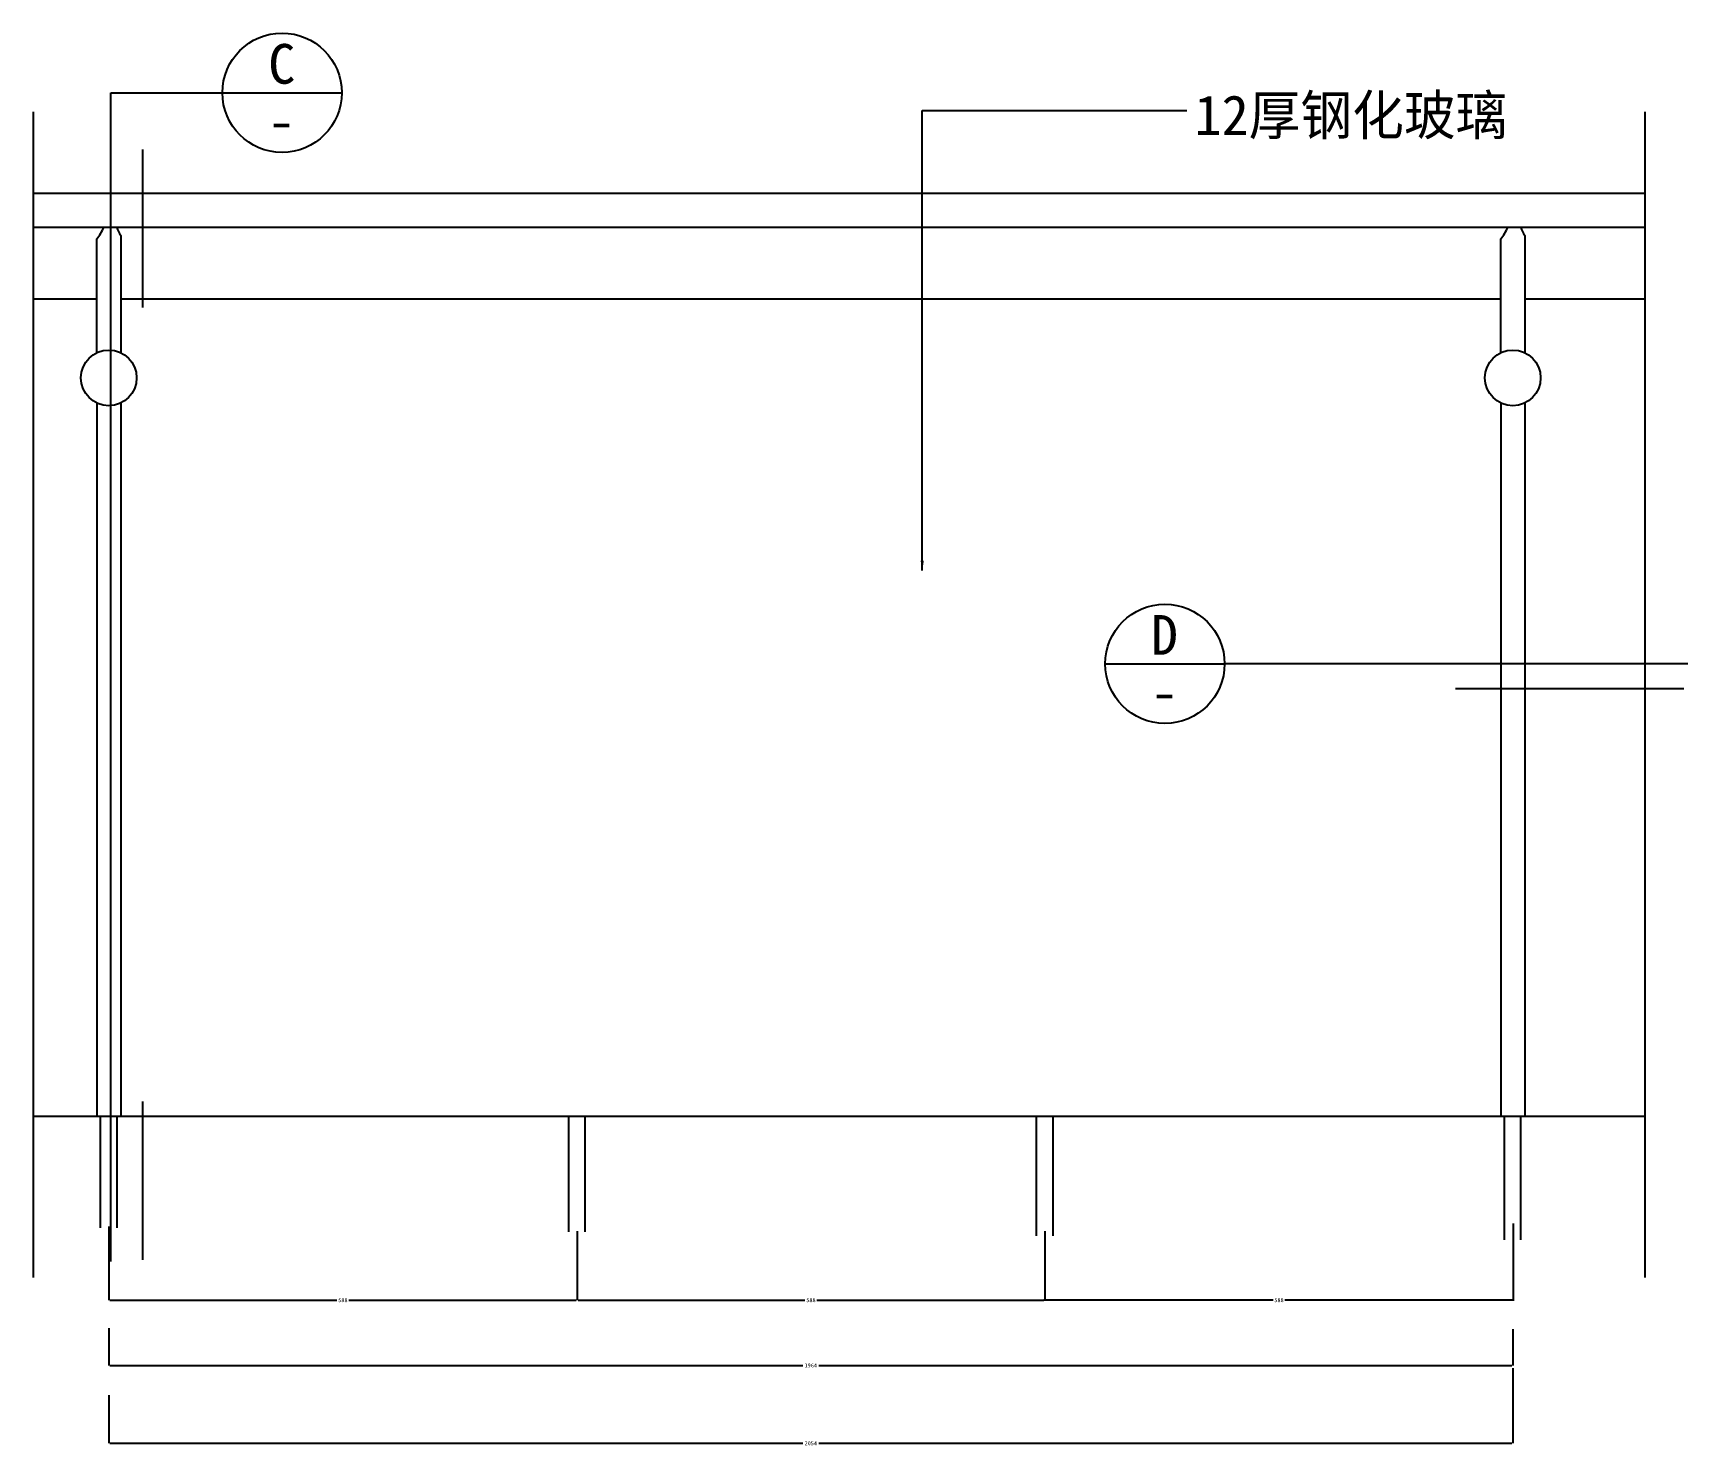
# Model space of a CAD drawing. Header units: metres. Extents: x 400 to 898, y 11 to 1185.
# Drawn here: x 482 to 897.9, y 830 to 1185.2 of the extents above; entities that cross this region are included whole.
import ezdxf

# ---------------------------------------------------------------- set-up
doc = ezdxf.new("R2010")
doc.units = ezdxf.units.M
for name, color, linetype in [('1', 1, 'Continuous'), ('2', 2, 'Continuous'), ('3', 3, 'Continuous'), ('4', 4, 'Continuous'), ('7', 7, 'Continuous'), ('BH', 3, 'Continuous'), ('DIM', 3, 'Continuous'), ('TEXT', 3, 'Continuous')]:
    doc.layers.add(name, color=color, linetype=linetype)
doc.dimstyles.get("Standard").update_dxf_attribs({"dimtxt": 2.5, "dimasz": 2.5, "dimexe": 1.25, "dimexo": 0.625, "dimtad": 1, "dimcen": 2.5, "dimazin": 3, "dimtfac": 1, "dimtmove": 0, "dimatfit": 3})

msp = doc.modelspace()

# ---------------------------------------------------------------- texts
at = {"layer": 'DIM'}
for s, p in [('C', (541.07, 1172.45)), ('-', (541.02, 1158.11)), ('D', (762.94, 1028.89)), ('-', (762.94, 1014.56))]:
    msp.add_text(s, height=10, dxfattribs=at).set_placement(p)
at = {"layer": 'TEXT'}
msp.add_text('12厚钢化玻璃', height=10, dxfattribs=at).set_placement((773.92, 1159.55))

# ---------------------------------------------------------------- blocks, each defined once
blk = doc.blocks.new('*D23')
for p, q in [((501, 885.18), (501, 866.64)), ((618.69, 884.02), (618.69, 866.64)), ((501.25, 866.64), (558.345, 866.64)), ((561.345, 866.64), (618.44, 866.64))]:
    blk.add_line(p, q)
at = {"layer": 'Defpoints'}
for p in [(501, 885.18), (618.69, 884.02), (501, 866.64)]:
    blk.add_point(p, dxfattribs=at)
at = {"layer": 'DIM', "insert": (559.845, 866.64), "char_height": 1, "attachment_point": 5}
blk.add_mtext('588', dxfattribs=at)
blk = doc.blocks.new('*D24')
for p, q in [((501, 859.62), (501, 850.24)), ((853.9, 859.36), (853.9, 850.24)), ((501.25, 850.24), (675.45, 850.24)), ((679.45, 850.24), (853.65, 850.24))]:
    blk.add_line(p, q)
at = {"layer": 'Defpoints'}
for p in [(501, 859.62), (853.9, 859.36), (501, 850.24)]:
    blk.add_point(p, dxfattribs=at)
at = {"layer": 'DIM', "insert": (677.45, 850.24), "char_height": 1, "attachment_point": 5}
blk.add_mtext('1964', dxfattribs=at)
blk = doc.blocks.new('*D25')
for p, q in [((853.9, 849.55), (853.9, 830.67)), ((501, 842.74), (501, 830.67)), ((501.25, 830.67), (675.45, 830.67)), ((679.45, 830.67), (853.65, 830.67))]:
    blk.add_line(p, q)
at = {"layer": 'Defpoints'}
for p in [(853.9, 849.55), (501, 842.74), (501, 830.67)]:
    blk.add_point(p, dxfattribs=at)
at = {"layer": 'DIM', "insert": (677.45, 830.67), "char_height": 1, "attachment_point": 5}
blk.add_mtext('2054', dxfattribs=at)
blk = doc.blocks.new('*D29')
for p, q in [((618.69, 884.02), (618.69, 866.64)), ((736.29, 884.02), (736.29, 866.64)), ((618.94, 866.64), (675.99, 866.64)), ((678.99, 866.64), (736.04, 866.64))]:
    blk.add_line(p, q)
at = {"layer": 'Defpoints'}
for p in [(618.69, 884.02), (736.29, 884.02), (618.69, 866.64)]:
    blk.add_point(p, dxfattribs=at)
at = {"layer": 'DIM', "insert": (677.49, 866.64), "char_height": 1, "attachment_point": 5}
blk.add_mtext('588', dxfattribs=at)
blk = doc.blocks.new('*D50')
for p, q in [((736.29, 884.02), (736.29, 866.64)), ((853.98, 885.9), (853.98, 866.64)), ((793.635, 866.64), (736.04, 866.64)), ((854.23, 866.64), (796.635, 866.64))]:
    blk.add_line(p, q)
at = {"layer": 'Defpoints'}
for p in [(736.29, 884.02), (853.98, 885.9), (853.98, 866.64)]:
    blk.add_point(p, dxfattribs=at)
at = {"layer": 'DIM', "insert": (795.135, 866.64), "char_height": 1, "attachment_point": 5}
blk.add_mtext('588', dxfattribs=at)

# ---------------------------------------------------------------- dimensions: what is measured, and where the dimension line sits
at = {"layer": 'DIM'}
for base, p1, p2, text, picture, middle in [((501, 866.64), (501, 885.18), (618.69, 884.02), '588', '*D23', (559.845, 866.64)), ((618.69, 866.64), (618.69, 884.02), (736.29, 884.02), '588', '*D29', (677.49, 866.64)), ((853.98, 866.64), (853.98, 885.9), (736.29, 884.02), '588', '*D50', (795.135, 866.64)), ((501, 850.24), (501, 859.62), (853.9, 859.36), '1964', '*D24', (677.45, 850.24)), ((501, 830.67), (501, 842.74), (853.9, 849.55), '2054', '*D25', (677.45, 830.67))]:
    dim = msp.add_linear_dim(base=base, p1=p1, p2=p2, text=text, dimstyle='Standard', dxfattribs=at)
    dim.commit()
    dim.dimension.update_dxf_attribs({"geometry": picture, "text_midpoint": middle})

# ---------------------------------------------------------------- hatches: boundary and pattern name
at = {"layer": 'BH'}
h = msp.add_hatch(dxfattribs=at)
h.set_pattern_fill('AR-RROOF', scale=150)
h.paths.add_polyline_path([(850.9, 1092.17, -0.29), (846.9, 1098.5, -0.29), (850.9, 1104.82), (850.9, 1118.38), (592.01, 1118.38), (592.01, 912.92), (850.9, 912.92)])
h.paths.add_polyline_path([(592.01, 1118.38), (504, 1118.38), (504, 1104.82, -0.29), (508, 1098.5, -0.29), (504, 1092.17), (504, 912.92), (592.01, 912.92)])
h.paths.add_polyline_path([(498, 1092.17, -0.29), (494, 1098.5, -0.29), (498, 1104.82), (498, 1118.38), (481.97, 1118.38), (481.97, 912.92), (498, 912.92)])
h.paths.add_polyline_path([(887.13, 1118.38), (856.9, 1118.38), (856.9, 1104.82, -0.29), (860.9, 1098.5, -0.29), (856.9, 1092.17), (856.9, 912.92), (887.13, 912.92)])

# ---------------------------------------------------------------- linework, layer by layer
at = {"layer": '1'}
for p, q in [((509.57, 1116.17), (509.57, 1155.93)), ((896.88, 1020.37), (839.51, 1020.37)), ((509.57, 876.8), (509.57, 916.56))]:
    msp.add_line(p, q, dxfattribs=at)
at = {"layer": '2'}
msp.add_line((887.13, 1165.42), (887.13, 872.36), dxfattribs=at)
at = {"layer": '3'}
for p, q in [((501.55, 1170.18), (529.55, 1170.18)), ((501.55, 876.34), (501.55, 1170.18)), ((481.97, 1165.42), (481.97, 872.36)), ((498.92, 884.86), (498.92, 912.92)), ((503.06, 884.82), (503.06, 912.92)), ((616.62, 883.86), (616.62, 912.92)), ((620.76, 883.82), (620.76, 912.92)), ((734.21, 882.86), (734.21, 912.92)), ((738.35, 882.83), (738.35, 912.92)), ((851.81, 881.86), (851.81, 912.92)), ((855.95, 881.83), (855.95, 912.92))]:
    msp.add_line(p, q, dxfattribs=at)
at = {"layer": '4'}
for p, q in [((481.97, 1144.92), (887.13, 1144.92)), ((498, 1092.17), (498, 912.92)), ((504, 1092.17), (504, 912.92)), ((850.9, 1092.17), (850.9, 912.92)), ((856.9, 1092.17), (856.9, 912.92))]:
    msp.add_line(p, q, dxfattribs=at)
for points in [[(498, 1104.82), (498, 1133.42, 0.05), (499.78, 1136.38, 0.05)], [(503.03, 1136.38, 0.09), (504, 1134.32), (504, 1104.82)], [(850.9, 1104.82), (850.9, 1133.42, 0.05), (852.68, 1136.38, 0.05)], [(855.93, 1136.38, 0.09), (856.9, 1134.32), (856.9, 1104.82)]]:
    msp.add_lwpolyline(points, format="xyb", dxfattribs=at)
for centre in [(501, 1098.5), (853.9, 1098.5)]:
    msp.add_circle(centre, 7, dxfattribs=at)
at = {"layer": '7'}
for p, q in [((481.97, 1136.38), (887.13, 1136.38)), ((481.97, 1118.38), (498, 1118.38)), ((504, 1118.38), (850.9, 1118.38)), ((856.9, 1118.38), (887.13, 1118.38)), ((481.97, 912.92), (887.13, 912.92))]:
    msp.add_line(p, q, dxfattribs=at)
at = {"layer": 'BH'}
msp.add_line((897.92, 1026.62), (781.46, 1026.62), dxfattribs=at)
at = {"layer": 'DIM'}
for points in [[(529.55, 1170.18), (559.55, 1170.18)], [(751.46, 1026.62), (781.46, 1026.62)]]:
    msp.add_lwpolyline(points, dxfattribs=at)
for centre in [(544.55, 1170.18), (766.46, 1026.62)]:
    msp.add_circle(centre, 15, dxfattribs=at)

msp.set_redraw_order([(e.dxf.handle, doc.entitydb.next_handle()) for e in msp.query("TEXT MTEXT ATTDEF DIMENSION ARC_DIMENSION")])  # texts and dimensions are drawn at this point

# ---------------------------------------------------------------- leaders
msp.add_leader([(705.46, 1050.06), (705.46, 1165.73), (772, 1165.73)], dimstyle='Standard', dxfattribs=at)

doc.saveas('drawing.dxf')
